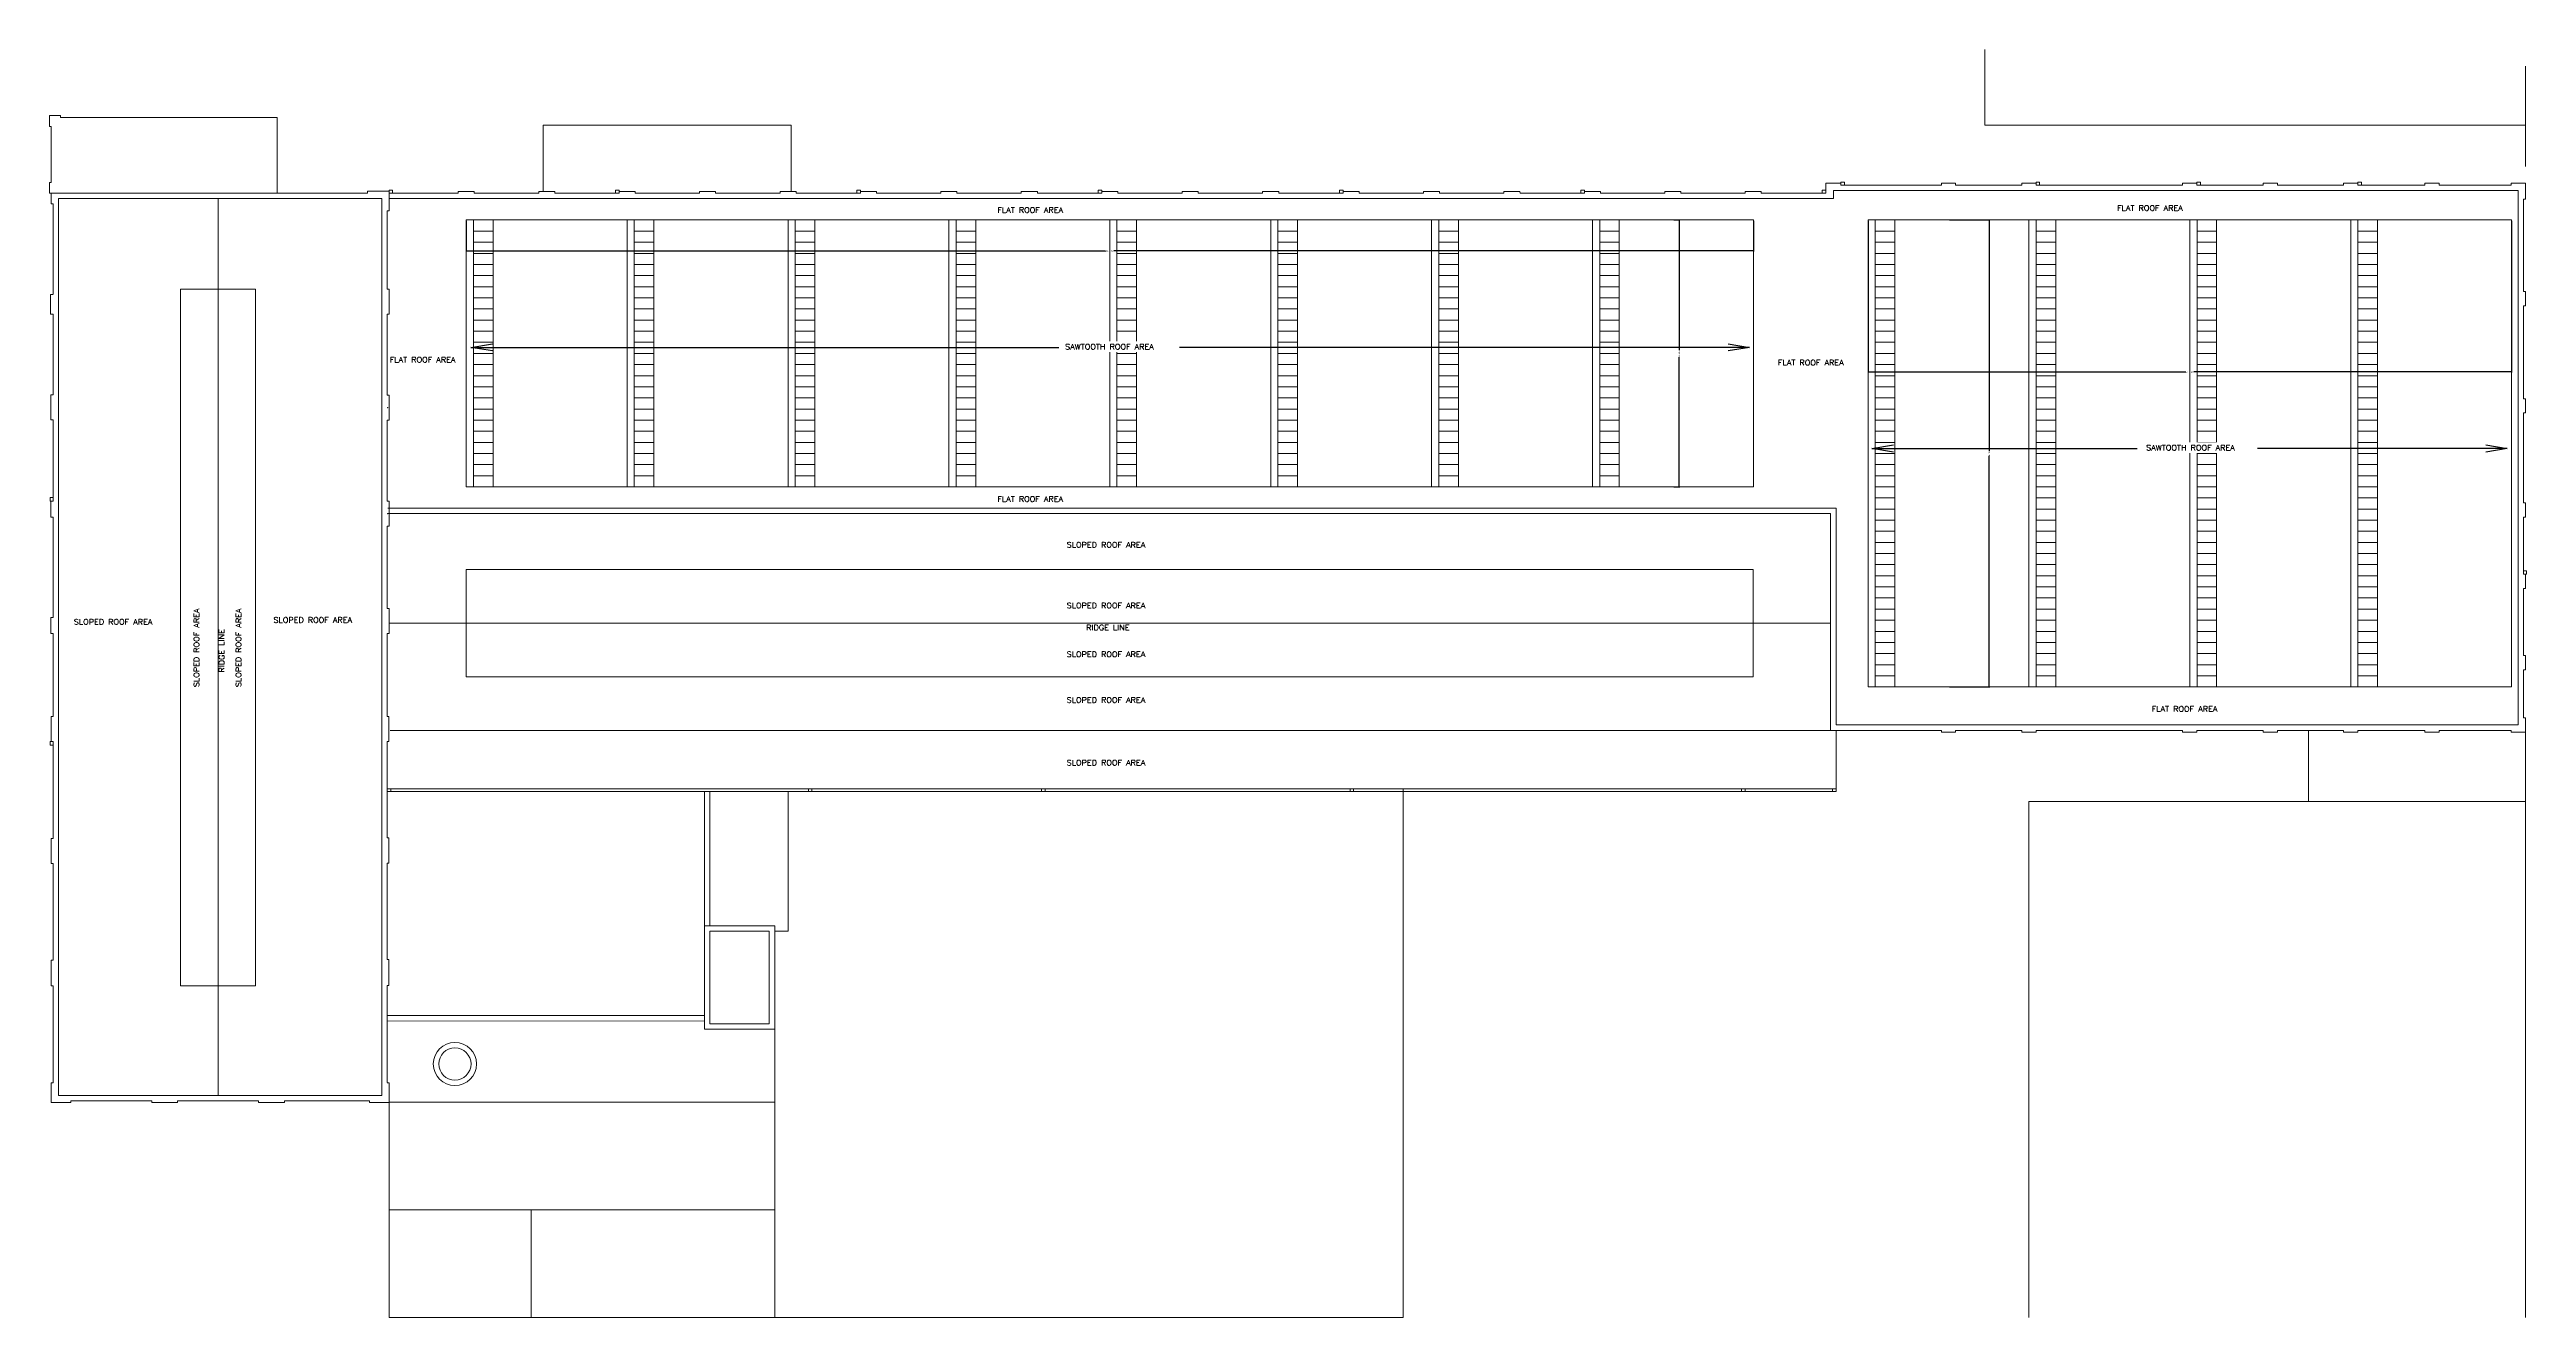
# Model space of a CAD drawing. Header units: inches. Extents: x -33163 to 19162, y -8858 to 30669.
# Drawn here: x 926 to 6468, y -1687 to 1150 of the extents above; entities that cross this region are included whole.
import ezdxf

# ---------------------------------------------------------------- set-up
doc = ezdxf.new("R2010")
doc.units = ezdxf.units.IN
doc.layers.get('0').update_dxf_attribs({"color": 9, "lineweight": 0})
doc.layers.get('Defpoints').update_dxf_attribs({"color": 254})
for name, color, linetype, lineweight in [('06 - Fasteners', 11, 'Continuous', 30), ('A-ROOF-BELOW', 251, 'Continuous', 5), ('A-ROOF-EXIST', 7, 'Continuous', 30), ('A-ROOF-GLAZ-EXIST', 251, 'Continuous', 5)]:
    doc.layers.add(name, color=color, linetype=linetype, lineweight=lineweight)
doc.layers.add('A-ANNO-NOTE-96', color=12, linetype='Continuous')
doc.layers.add('A-LEGN', color=12, linetype='Continuous')
doc.styles.add('arial', font='arial.ttf', dxfattribs={"width": 0.9})
doc.styles.add('ROMANS', font='romans.shx', dxfattribs={"width": 1.1})
doc.dimstyles.new('00_anotativas defini FEET', dxfattribs={"dimscale": 0, "dimtxt": 0.046875, "dimasz": 0.023438, "dimexe": 0.023438, "dimexo": 0.03125, "dimgap": 0.007812, "dimtad": 0, "dimtoh": 1, "dimdec": 3, "dimzin": 3, "dimdsep": 46, "dimlunit": 4, "dimtxsty": 'arial', "dimblk": 'ARCHTICK', "dimcen": 0.21875, "dimazin": 2, "dimtfac": 1, "dimtdec": 3, "dimtmove": 0, "dimatfit": 3, "dimfxl": 0.18, "dimfrac": 2, "dimtolj": 1, "dimtzin": 0, "dimarcsym": 1})
doc.dimstyles.new('Dim 96', dxfattribs={"dimscale": 96, "dimtxt": 0.09375, "dimasz": 0.0625, "dimexe": 0.0625, "dimexo": 0.0625, "dimgap": 0.09375, "dimtad": 1, "dimdec": 4, "dimzin": 3, "dimdsep": 46, "dimlunit": 4, "dimtxsty": 'ROMANS', "dimblk1": 'ARCHTICK', "dimblk2": 'ARCHTICK', "dimsah": 1, "dimcen": 0.0625, "dimdle": 0.0625, "dimclrd": 2, "dimclre": 2, "dimclrt": 3, "dimaunit": 1, "dimazin": 0, "dimtm": 1e-09, "dimtfac": 1, "dimtdec": 4, "dimtmove": 2, "dimatfit": 3, "dimldrblk": 'CLOSEDBLANK', "dimfxl": 1, "dimtolj": 1, "dimtzin": 3, "dimarcsym": 0})

# ---------------------------------------------------------------- blocks, each defined once
blk = doc.blocks.new('_ArchTick')
at = {"color": 0, "linetype": 'ByBlock', "const_width": 0.15}
blk.add_lwpolyline([(-0.5, -0.5), (0.5, 0.5)], dxfattribs=at)
blk = doc.blocks.new('*D266')
at = {"layer": '06 - Fasteners', "color": 0, "linetype": 'ByBlock', "lineweight": -2, "transparency": 16777216}
for p, q in [((4560.3, 768.8), (4574.1, 768.8)), ((4572.6, 768.8), (4572.6, 478.5)), ((4572.6, 171.6), (4572.6, 461.9)), ((4560.3, 171.6), (4574.1, 171.6))]:
    blk.add_line(p, q, dxfattribs=at)
at = {"layer": 'Defpoints', "color": 0, "transparency": 16777216}
for p in [(4558.3, 768.8), (4558.3, 171.6), (4572.6, 171.6)]:
    blk.add_point(p, dxfattribs=at)
at = {"layer": '06 - Fasteners', "color": 0, "lineweight": -2, "transparency": 16777216, "xscale": 1.5, "yscale": 1.5, "zscale": 1.5}
for p, rotation in [((4572.6, 768.8), 90), ((4572.6, 171.6), 270)]:
    blk.add_blockref('_ArchTick', p, dxfattribs=dict(at, rotation=rotation))
at = {"layer": '06 - Fasteners', "color": 0, "transparency": 16777216, "insert": (4572.6, 470.2), "char_height": 3, "attachment_point": 5, "rotation": 90, "style": 'arial'}
blk.add_mtext('\\A1;49\'-9 1/4"', dxfattribs=at)
blk = doc.blocks.new('*D267')
at = {"layer": '06 - Fasteners', "color": 0, "linetype": 'ByBlock', "lineweight": -2, "transparency": 16777216}
for p, q in [((1858, 766.8), (1858, 698)), ((4738.3, 766.8), (4738.3, 698)), ((1858, 699.5), (3288.8, 699.5)), ((4738.3, 699.5), (3307.5, 699.5))]:
    blk.add_line(p, q, dxfattribs=at)
at = {"layer": 'Defpoints', "color": 0, "transparency": 16777216}
for p in [(1858, 768.8), (4738.3, 768.8), (1858, 699.5)]:
    blk.add_point(p, dxfattribs=at)
at = {"layer": '06 - Fasteners', "color": 0, "lineweight": -2, "transparency": 16777216, "xscale": 1.5, "yscale": 1.5, "zscale": 1.5, "rotation": 180}
blk.add_blockref('_ArchTick', (1858, 699.5), dxfattribs=at)
at = {"layer": '06 - Fasteners', "color": 0, "lineweight": -2, "transparency": 16777216, "xscale": 1.5, "yscale": 1.5, "zscale": 1.5}
blk.add_blockref('_ArchTick', (4738.3, 699.5), dxfattribs=at)
at = {"layer": '06 - Fasteners', "color": 0, "transparency": 16777216, "insert": (3298.2, 699.5), "char_height": 3, "attachment_point": 5, "style": 'arial'}
blk.add_mtext('\\A1;240\'-0 3/8"', dxfattribs=at)
blk = doc.blocks.new('*D268')
at = {"layer": '06 - Fasteners', "color": 0, "linetype": 'ByBlock', "lineweight": -2, "transparency": 16777216}
for p, q in [((5176.9, 768.8), (5267.7, 768.8)), ((5266.2, 768.8), (5266.2, 251.5)), ((5266.2, -276.2), (5266.2, 241.2)), ((5176.9, -276.2), (5267.7, -276.2))]:
    blk.add_line(p, q, dxfattribs=at)
at = {"layer": 'Defpoints', "color": 0, "transparency": 16777216}
for p in [(5174.9, 768.8), (5174.9, -276.2), (5266.2, -276.2)]:
    blk.add_point(p, dxfattribs=at)
at = {"layer": '06 - Fasteners', "color": 0, "lineweight": -2, "transparency": 16777216, "xscale": 1.5, "yscale": 1.5, "zscale": 1.5}
for p, rotation in [((5266.2, 768.8), 90), ((5266.2, -276.2), 270)]:
    blk.add_blockref('_ArchTick', p, dxfattribs=dict(at, rotation=rotation))
at = {"layer": '06 - Fasteners', "color": 0, "transparency": 16777216, "insert": (5266.2, 246.3), "char_height": 3, "attachment_point": 5, "rotation": 90, "style": 'arial'}
blk.add_mtext('\\A1;87\'-1"', dxfattribs=at)
blk = doc.blocks.new('*D269')
at = {"layer": '06 - Fasteners', "color": 0, "linetype": 'ByBlock', "lineweight": -2, "transparency": 16777216}
for p, q in [((4994.9, 766.8), (4994.9, 427.4)), ((6435.1, 766.8), (6435.1, 427.4)), ((4994.9, 428.9), (5705.8, 428.9)), ((6435.1, 428.9), (5724.2, 428.9))]:
    blk.add_line(p, q, dxfattribs=at)
at = {"layer": 'Defpoints', "color": 0, "transparency": 16777216}
for p in [(4994.9, 768.8), (6435.1, 768.8), (6435.1, 428.9)]:
    blk.add_point(p, dxfattribs=at)
at = {"layer": '06 - Fasteners', "color": 0, "lineweight": -2, "transparency": 16777216, "xscale": 1.5, "yscale": 1.5, "zscale": 1.5, "rotation": 180}
blk.add_blockref('_ArchTick', (4994.9, 428.9), dxfattribs=at)
at = {"layer": '06 - Fasteners', "color": 0, "lineweight": -2, "transparency": 16777216, "xscale": 1.5, "yscale": 1.5, "zscale": 1.5}
blk.add_blockref('_ArchTick', (6435.1, 428.9), dxfattribs=at)
at = {"layer": '06 - Fasteners', "color": 0, "transparency": 16777216, "insert": (5715, 428.9), "char_height": 3, "attachment_point": 5, "style": 'arial'}
blk.add_mtext('\\A1;120\'-0 1/8"', dxfattribs=at)

msp = doc.modelspace()

# ---------------------------------------------------------------- linework, layer by layer
at = {"layer": 'A-ROOF-BELOW', "linetype": 'Continuous', "lineweight": 0}
for p, q in [((5256.09011, 1150.19303), (5256.09011, 980.76162)), ((6465.92892, 888.45777), (6465.92892, 1112.65434)), ((949.93609, 1002.30676), (925.58831, 1002.30676)), ((925.58831, 1002.30676), (925.58831, 978.30676)), ((949.93609, 998.30676), (949.93609, 1002.30676)), ((1435.11077, 998.30676), (949.93609, 998.30676)), ((1435.11077, 828.79878), (1435.11077, 998.30676)), ((925.58831, 978.30676), (929.58831, 978.30676)), ((929.58831, 978.30676), (929.58831, 852.45896)), ((2030.50292, 832.59207), (2030.50292, 980.76162)), ((2030.50292, 980.76162), (2584.94384, 980.76162)), ((2584.94384, 980.76162), (2584.94384, 832.79878)), ((5256.09011, 980.76162), (6465.92892, 980.76162)), ((929.58831, 852.45896), (925.58831, 852.79878)), ((925.58831, 852.79878), (925.58831, 828.79878)), ((925.58831, 828.79878), (929.58831, 828.79878)), ((5980.46269, -532.38215), (5980.46269, -373.35095)), ((6465.92892, -377.35095), (6465.92892, -1687.22664)), ((3954.59622, -1687.22664), (3954.59622, -503.88011)), ((5354.94027, -532.38215), (6465.92892, -532.38215)), ((5354.94027, -532.38215), (5354.94027, -1687.22664)), ((2548.257, -1041.88083), (2548.257, -1687.22664)), ((1685.2277, -1205.37035), (2548.257, -1205.37035)), ((1685.2277, -1205.37035), (1685.2277, -1687.22664)), ((1685.2277, -1446.29849), (2548.257, -1446.29849)), ((2002.97868, -1446.29849), (2002.97868, -1687.22664)), ((2548.257, -1687.22664), (1685.2277, -1687.22664)), ((2548.257, -1687.22664), (3954.59622, -1687.22664))]:
    msp.add_line(p, q, dxfattribs=at)
at = {"layer": 'A-ROOF-EXIST', "lineweight": 0}
for p, q in [((1685.2277, 832.93691), (1637.22791, 832.93691)), ((1637.22791, 832.93691), (1637.22791, 828.79878)), ((1685.2277, 788.93691), (1685.2277, 832.93691)), ((1840.07869, 828.79878), (1840.10346, 832.79878)), ((1840.10346, 832.79878), (1876.10346, 832.79878)), ((1876.10346, 832.79878), (1876.10346, 828.79878)), ((2020.15452, 828.79878), (2020.15452, 832.79878)), ((2020.15452, 832.79878), (2056.10346, 832.79878)), ((2056.10346, 832.79878), (2056.10346, 828.79878)), ((2200.30744, 828.79878), (2200.30744, 832.79878)), ((2200.30744, 832.79878), (2236.10346, 832.79878)), ((2236.10346, 832.79878), (2236.10346, 828.79878)), ((2380.09114, 828.79878), (2380.09114, 832.79878)), ((2380.09114, 832.79878), (2416.10346, 832.79878)), ((2416.10346, 832.79878), (2416.10346, 828.79878)), ((2560.33179, 828.79878), (2560.33179, 832.79878)), ((2560.33179, 832.79878), (2596.10346, 832.79878)), ((2596.10346, 832.79878), (2596.10346, 828.79878)), ((2740.10965, 828.79878), (2740.10965, 832.79878)), ((2740.10965, 832.79878), (2776.10346, 832.79878)), ((2776.10346, 832.79878), (2776.10346, 828.79878)), ((2920.10965, 828.79878), (2920.10965, 832.79878)), ((2920.10965, 832.79878), (2956.10346, 832.79878)), ((2956.10346, 832.79878), (2956.10346, 828.79878)), ((3100.10965, 828.79878), (3100.10965, 832.79878)), ((3100.10965, 832.79878), (3136.10346, 832.79878)), ((3136.10346, 832.79878), (3136.10346, 828.79878)), ((3280.10346, 832.79878), (3280.10346, 828.79878)), ((3280.10346, 832.79878), (3316.10346, 832.79878)), ((3316.10346, 832.79878), (3316.10346, 828.79878)), ((3460.10346, 832.79878), (3460.10346, 828.79878)), ((3460.10346, 832.79878), (3496.10346, 832.79878)), ((3496.10346, 832.79878), (3496.10346, 828.79878)), ((3640.10346, 832.79878), (3640.10346, 828.79878)), ((3640.10346, 832.79878), (3676.10346, 832.79878)), ((3676.10346, 832.79878), (3676.10346, 828.79878)), ((3820.10346, 832.79878), (3820.10346, 828.79878)), ((3820.10346, 832.79878), (3856.10346, 832.79878)), ((3856.10346, 832.79878), (3856.10346, 828.79878)), ((4000.10346, 832.79878), (4000.10346, 828.79878)), ((4000.10346, 832.79878), (4036.10346, 832.79878)), ((4036.10346, 832.79878), (4036.10346, 828.79878)), ((4180.10346, 832.79878), (4180.10346, 828.79878)), ((4180.10346, 832.79878), (4216.10346, 832.79878)), ((4216.10346, 832.79878), (4216.10965, 828.79878)), ((4360.10346, 832.79878), (4360.10346, 828.79878)), ((4360.10346, 832.79878), (4396.10346, 832.79878)), ((4396.10346, 832.79878), (4396.10965, 828.79878)), ((4540.10346, 832.79878), (4540.10346, 828.79878)), ((4540.10346, 832.79878), (4576.10346, 832.79878)), ((4576.10346, 832.79878), (4576.10346, 828.79878)), ((4720.10346, 832.79878), (4720.10346, 828.79878)), ((4720.10346, 832.79878), (4756.10346, 832.79878)), ((4756.10346, 832.79878), (4756.10346, 828.79878)), ((4900.10965, 828.79878), (4900.10965, 851.01336)), ((4900.10965, 851.01336), (4933.92715, 851.01336)), ((4918.00451, 816.79878), (4918.00451, 835.01336)), ((4918.00451, 835.01336), (6449.92892, 835.01336)), ((4933.92715, 851.01336), (4933.92715, 847.01336)), ((4933.92715, 847.01336), (5158.98799, 847.01336)), ((5158.98799, 847.01336), (5158.98799, 851.01336)), ((5158.98799, 851.01336), (5190.98799, 851.01336)), ((5190.98799, 851.01336), (5190.98799, 847.01336)), ((5190.98799, 847.01336), (5338.94027, 847.01336)), ((5338.94027, 847.01336), (5338.94027, 851.01336)), ((5338.94027, 851.01336), (5370.94027, 851.01336)), ((5370.94027, 851.01336), (5370.94027, 847.01336)), ((5370.94027, 847.01336), (5698.94188, 847.01336)), ((5698.94188, 847.01336), (5698.94188, 851.01336)), ((5698.94188, 851.01336), (5730.94188, 851.01336)), ((5730.94188, 851.01336), (5730.94188, 847.01336)), ((5730.94188, 847.01336), (5878.99898, 847.01336)), ((5878.99898, 847.01336), (5878.99898, 851.01336)), ((5878.99898, 851.01336), (5910.99898, 851.01336)), ((5910.99898, 851.01336), (5910.99898, 847.01336)), ((5910.99898, 847.01336), (6059.05609, 847.01336)), ((6059.05609, 847.01336), (6059.05609, 851.01336)), ((6059.05609, 851.01336), (6091.05609, 851.01336)), ((6091.05609, 851.01336), (6091.05609, 847.01336)), ((6091.05609, 847.01336), (6240.97659, 847.01336)), ((6240.97659, 847.01336), (6240.97659, 851.01336)), ((6240.97659, 851.01336), (6272.97659, 851.01336)), ((6272.97659, 851.01336), (6272.97659, 847.01336)), ((6272.97659, 847.01336), (6433.92892, 847.01336)), ((6433.92892, 847.01336), (6433.92892, 851.01336)), ((6433.92892, 851.01336), (6465.92892, 851.01336)), ((6449.92892, 835.01336), (6449.92892, -361.35095)), ((6465.92892, 851.01336), (6465.92892, 815.01336)), ((1637.22791, 828.79878), (929.58831, 828.79878)), ((929.58831, 828.79878), (929.58831, 804.79878)), ((929.58831, 804.79878), (933.58831, 804.79878)), ((933.58831, 804.79878), (933.58831, 602.68988)), ((1669.08957, 816.79878), (945.58831, 816.79878)), ((945.58831, 816.79878), (945.58831, -1190.40969)), ((1302.59592, 613.65003), (1302.59592, 816.79878)), ((1669.08957, -1190.40969), (1669.08957, 816.79878)), ((1681.2277, 613.65003), (1681.2277, 788.93691)), ((1681.2277, 788.93691), (1685.2277, 788.93691)), ((1685.2277, 828.79878), (1840.07869, 828.79878)), ((1685.2277, 816.79878), (4918.00451, 816.79878)), ((1876.10346, 828.79878), (2020.15452, 828.79878)), ((2056.10346, 828.79878), (2200.30744, 828.79878)), ((2236.10346, 828.79878), (2380.09114, 828.79878)), ((2416.10346, 828.79878), (2560.33179, 828.79878)), ((2596.10346, 828.79878), (2740.10965, 828.79878)), ((2776.10346, 828.79878), (2920.10965, 828.79878)), ((2956.10346, 828.79878), (3100.10965, 828.79878)), ((3136.10346, 828.79878), (3280.10346, 828.79878)), ((3316.10346, 828.79878), (3460.10346, 828.79878)), ((3496.10346, 828.79878), (3640.10965, 828.79878)), ((3676.10346, 828.79878), (3820.10346, 828.79878)), ((3856.10346, 828.79878), (4000.10346, 828.79878)), ((4036.10346, 828.79878), (4180.10346, 828.79878)), ((4216.10965, 828.79878), (4360.10346, 828.79878)), ((4396.10965, 828.79878), (4540.10346, 828.79878)), ((4576.10346, 828.79878), (4720.10346, 828.79878)), ((4756.10346, 828.79878), (4900.10965, 828.79878)), ((6465.92892, 815.01336), (6461.92892, 815.01336)), ((6461.92892, 815.01336), (6461.92892, 608.73392)), ((1858.00451, 768.79878), (2218.04507, 768.79878)), ((1858.00451, 171.5966), (1858.00451, 768.79878)), ((1874.12094, 768.79878), (1874.12094, 171.5966)), ((1918.00451, 171.5966), (1918.00451, 768.79878)), ((2218.04507, 171.5966), (2218.04507, 768.79878)), ((2218.04507, 768.79878), (2578.08563, 768.79878)), ((2234.1615, 768.79878), (2234.1615, 171.5966)), ((2278.04507, 171.5966), (2278.04507, 768.79878)), ((2578.08563, 171.5966), (2578.08563, 768.79878)), ((2578.08563, 768.79878), (2938.12619, 768.79878)), ((2594.20206, 768.79878), (2594.20206, 171.5966)), ((2638.08563, 171.5966), (2638.08563, 768.79878)), ((2938.12619, 171.5966), (2938.12619, 768.79878)), ((2938.12619, 768.79878), (3298.16675, 768.79878)), ((2954.24262, 768.79878), (2954.24262, 171.5966)), ((2998.12619, 171.5966), (2998.12619, 768.79878)), ((3298.16675, 171.5966), (3298.16675, 768.79878)), ((3298.16675, 768.79878), (3658.20731, 768.79878)), ((3314.28318, 768.79878), (3314.28318, 171.5966)), ((3358.16675, 171.5966), (3358.16675, 768.79878)), ((3658.20731, 171.5966), (3658.20731, 768.79878)), ((3658.20731, 768.79878), (4018.24787, 768.79878)), ((3674.32374, 768.79878), (3674.32374, 171.5966)), ((3718.20731, 171.5966), (3718.20731, 768.79878)), ((4018.24787, 171.5966), (4018.24787, 768.79878)), ((4018.24787, 768.79878), (4378.28843, 768.79878)), ((4034.3643, 768.79878), (4034.3643, 171.5966)), ((4078.24787, 171.5966), (4078.24787, 768.79878)), ((4378.28843, 171.5966), (4378.28843, 768.79878)), ((4378.28843, 768.79878), (4738.32899, 768.79878)), ((4394.40486, 768.79878), (4394.40486, 171.5966)), ((4438.28843, 171.5966), (4438.28843, 768.79878)), ((4738.32899, 171.5966), (4738.32899, 768.79878)), ((4994.89971, 768.79878), (5354.94027, 768.79878)), ((4994.89971, 768.79878), (4994.89971, -276.1534)), ((5011.01614, 768.79878), (5011.01614, -276.1534)), ((5054.89971, -276.1534), (5054.89971, 768.79878)), ((5354.94027, 768.79878), (5714.98083, 768.79878)), ((5354.94027, -276.1534), (5354.94027, 768.79878)), ((5371.0567, 768.79878), (5371.0567, -276.1534)), ((5414.94027, -276.1534), (5414.94027, 768.79878)), ((5714.98083, -276.1534), (5714.98083, 768.79878)), ((5714.98083, 768.79878), (6075.02139, 768.79878)), ((5731.09726, 768.79878), (5731.09726, -276.1534)), ((5774.98083, -276.1534), (5774.98083, 768.79878)), ((6075.02139, -276.1534), (6075.02139, 768.79878)), ((6075.02139, 768.79878), (6435.06195, 768.79878)), ((6091.13782, 768.79878), (6091.13782, -276.1534)), ((6135.02139, -276.1534), (6135.02139, 768.79878)), ((6435.06195, -276.1534), (6435.06195, 768.79878)), ((1386.59592, 613.65003), (1218.59592, 613.65003)), ((1218.59592, 613.65003), (1218.59592, -945.42093)), ((1302.59592, -945.42093), (1302.59592, 613.65003)), ((1386.59592, -945.42093), (1386.59592, 613.65003)), ((1681.2277, 613.65003), (1685.2277, 613.65003)), ((1685.2277, 557.65003), (1685.2277, 613.65003)), ((928.03115, 602.34699), (933.58831, 602.34699)), ((928.03115, 602.34699), (928.03115, 558.34699)), ((928.03115, 558.34699), (933.58831, 558.34699)), ((933.58831, 558.34699), (933.58831, 377.29551)), ((1681.2277, 376.59818), (1681.2277, 557.65003)), ((1681.2277, 557.65003), (1685.2277, 557.65003)), ((6461.92892, 608.73392), (6465.92892, 608.73392)), ((6465.92892, 576.73392), (6461.92892, 576.73392)), ((6461.92892, 576.73392), (6461.92892, 368.85881)), ((6465.92892, 608.73392), (6465.92892, 576.73392)), ((928.33099, 377.29551), (933.58831, 377.29551)), ((928.33099, 377.29551), (928.33099, 321.29551)), ((1681.2277, 376.59818), (1685.2277, 376.59818)), ((1685.2277, 320.59818), (1685.2277, 376.59818)), ((6461.92892, 368.85881), (6465.92892, 368.85881)), ((6465.92892, 336.85881), (6461.92892, 336.85881)), ((6461.92892, 336.85881), (6461.92892, 135.61814)), ((6465.92892, 368.85881), (6465.92892, 336.85881)), ((928.33099, 321.29551), (933.58831, 321.29551)), ((933.58831, 321.29551), (933.58831, 139.65066)), ((1681.2277, 139.5966), (1681.2277, 320.59818)), ((1681.2277, 320.59818), (1685.2277, 320.59818)), ((1858.00451, 171.5966), (2218.04507, 171.5966)), ((1918.00451, 171.5966), (1874.12094, 171.5966)), ((2218.04507, 171.5966), (2578.08563, 171.5966)), ((2578.08563, 171.5966), (2938.12619, 171.5966)), ((2938.12619, 171.5966), (3298.16675, 171.5966)), ((3298.16675, 171.5966), (3658.20731, 171.5966)), ((3658.20731, 171.5966), (4018.24787, 171.5966)), ((4018.24787, 171.5966), (4378.28843, 171.5966)), ((4378.28843, 171.5966), (4738.32899, 171.5966)), ((933.58831, 139.65066), (928.63158, 139.65066)), ((928.63158, 139.65066), (928.63158, 103.65066)), ((1681.2277, 139.5966), (1685.2277, 139.5966)), ((4923.29042, 123.5966), (1682.29019, 123.5966)), ((1682.29019, 111.5966), (1721.66027, 111.5966)), ((1682.29019, 111.5966), (4911.29042, 111.5966)), ((1685.2277, 83.5966), (1685.2277, 139.5966)), ((4911.29042, 111.5966), (4911.29042, -373.35095)), ((4923.29042, -361.35095), (4923.29042, 123.5966)), ((6461.92892, 135.61814), (6465.92892, 135.61814)), ((6465.92892, 135.61814), (6465.92892, 103.61814)), ((928.63158, 103.65066), (933.58831, 103.65066)), ((933.58831, 103.65066), (933.58831, -121.11889)), ((1681.2277, -100.46481), (1681.2277, 83.5966)), ((1681.2277, 83.5966), (1685.2277, 83.5966)), ((6465.92892, 103.61814), (6461.92892, 103.61814)), ((6461.92892, 103.61814), (6461.92892, -24.21384)), ((1858.00451, -13.55572), (1858.00451, -253.55572)), ((1858.00451, -13.55572), (4737.95079, -13.55572)), ((4737.95079, -13.55572), (4737.95079, -253.55572)), ((6461.92892, -24.21384), (6465.92892, -24.21384)), ((6465.92892, -24.21384), (6465.92892, -56.21384)), ((1685.2277, -100.46481), (1681.2277, -100.46481)), ((1685.2277, -156.46481), (1685.2277, -100.46481)), ((6465.92892, -56.21384), (6461.92892, -56.21384)), ((6461.92892, -56.21384), (6461.92892, -205.64813)), ((933.58831, -121.11889), (928.63158, -121.11889)), ((928.63158, -121.11889), (928.63158, -156.67818)), ((928.63158, -156.67818), (933.58831, -156.67818)), ((933.58831, -156.67818), (933.58831, -342.43735)), ((1681.2277, -342.43735), (1681.2277, -156.46481)), ((1681.2277, -156.46481), (1685.2277, -156.46481)), ((1858.00451, -133.55572), (1685.2277, -133.55572)), ((4737.95079, -133.55572), (1858.00451, -133.55572)), ((4737.95079, -133.55572), (4911.29042, -133.55572)), ((6461.92892, -205.64813), (6465.92892, -205.64813)), ((6465.92892, -205.64813), (6465.92892, -237.64813)), ((1858.00451, -253.55572), (4737.95079, -253.55572)), ((4994.89971, -276.1534), (5354.94027, -276.1534)), ((5054.89971, -276.1534), (5011.01614, -276.1534)), ((5354.94027, -276.1534), (5714.98083, -276.1534)), ((5714.98083, -276.1534), (6075.02139, -276.1534)), ((6075.02139, -276.1534), (6435.06195, -276.1534)), ((6465.92892, -237.64813), (6461.92892, -237.64813)), ((6461.92892, -237.64813), (6461.92892, -345.35095)), ((933.58831, -342.43735), (929.24137, -342.43735)), ((929.24137, -342.43735), (929.24137, -398.43735)), ((1685.08949, -342.43735), (1681.2277, -342.43735)), ((1685.08949, -398.43735), (1685.08949, -342.43735)), ((1688.16087, -373.35095), (4911.29042, -373.35095)), ((5158.98799, -373.35095), (4911.29042, -373.35095)), ((6449.92892, -361.35095), (4923.29042, -361.35095)), ((4923.29042, -373.35095), (4923.29042, -503.88011)), ((5158.98799, -377.35095), (5158.98799, -373.35095)), ((5190.98799, -377.35095), (5158.98799, -377.35095)), ((5338.94027, -373.35095), (5190.98799, -373.35095)), ((5190.98799, -373.35095), (5190.98799, -377.35095)), ((5338.94027, -377.35095), (5338.94027, -373.35095)), ((5370.94027, -377.35095), (5338.94027, -377.35095)), ((5698.94188, -373.35095), (5370.94027, -373.35095)), ((5370.94027, -373.35095), (5370.94027, -377.35095)), ((5698.94188, -377.35095), (5698.94188, -373.35095)), ((5730.94188, -377.35095), (5698.94188, -377.35095)), ((5878.99898, -373.35095), (5730.94188, -373.35095)), ((5730.94188, -373.35095), (5730.94188, -377.35095)), ((5878.99898, -377.35095), (5878.99898, -373.35095)), ((5910.99898, -377.35095), (5878.99898, -377.35095)), ((6059.03369, -373.35095), (5910.99898, -373.35095)), ((5910.99898, -373.35095), (5910.99898, -377.35095)), ((6059.03369, -377.35095), (6059.03369, -373.35095)), ((6091.03369, -377.35095), (6059.03369, -377.35095)), ((6240.97659, -373.35095), (6091.03369, -373.35095)), ((6091.03369, -373.35095), (6091.03369, -377.35095)), ((6240.97659, -377.35095), (6240.97659, -373.35095)), ((6272.97659, -377.35095), (6240.97659, -377.35095)), ((6433.92892, -373.35095), (6272.97659, -373.35095)), ((6272.97659, -377.35095), (6272.97659, -373.35095)), ((6433.92892, -377.35095), (6433.92892, -373.35095)), ((6465.92892, -377.35095), (6433.92892, -377.35095)), ((6461.92892, -345.35095), (6465.92892, -345.35095)), ((6465.92892, -345.35095), (6465.92892, -377.35095)), ((929.24137, -398.43735), (933.58831, -398.43735)), ((933.58831, -398.43735), (933.58831, -615.40213)), ((1681.08957, -614.21627), (1681.08957, -398.43735)), ((1681.08957, -398.43735), (1685.08949, -398.43735)), ((4923.29042, -503.88011), (1681.08957, -503.88011)), ((4923.29042, -510.25974), (1681.08957, -510.25974)), ((2391.44553, -810.74613), (2391.44553, -510.25974)), ((2403.49168, -810.74613), (2403.49168, -510.25974)), ((2578.72867, -823.07982), (2578.72867, -510.25974)), ((929.58831, -615.40213), (933.58831, -615.40213)), ((929.58831, -615.40213), (929.58831, -671.40213)), ((1685.08949, -614.21627), (1681.08957, -614.21627)), ((1685.08949, -670.21599), (1685.08949, -614.21627)), ((929.58831, -671.40213), (933.58831, -671.40213)), ((933.58831, -671.40213), (933.58831, -887.40213)), ((1681.08957, -670.74732), (1685.08949, -670.21599)), ((1681.08957, -886.23372), (1681.08957, -670.74732)), ((2391.44553, -1023.82355), (2391.44553, -810.74613)), ((2391.44553, -810.74613), (2403.49168, -810.74613)), ((2536.257, -822.99895), (2403.46883, -822.99895)), ((2403.46883, -822.99895), (2403.46883, -1029.88083)), ((2548.257, -811.02178), (2403.49168, -810.74613)), ((2536.257, -1029.88083), (2536.257, -822.99895)), ((2548.257, -1041.88083), (2548.257, -811.02178)), ((2548.257, -823.0218), (2578.72867, -823.07982)), ((1685.08949, -886.23372), (1681.08957, -886.23372)), ((1685.08949, -944.23343), (1685.08949, -886.23372)), ((933.58831, -887.40213), (929.58831, -887.40213)), ((929.58831, -887.40213), (929.58831, -945.42093)), ((929.58831, -945.42093), (933.58831, -945.42093)), ((933.58831, -945.42093), (933.58831, -1162.42093)), ((1218.59592, -945.42093), (1386.59592, -945.42093)), ((1302.59592, -945.42093), (1302.59592, -1190.42855)), ((1681.08957, -944.55481), (1685.08949, -944.23343)), ((1681.08957, -1161.23236), (1681.08957, -944.55481)), ((1681.08957, -1011.66051), (2391.44828, -1011.82355)), ((1681.08957, -1023.66051), (2391.44553, -1023.82355)), ((2391.44553, -1023.82355), (2391.44138, -1041.88083)), ((2391.44138, -1041.88083), (2548.257, -1041.88083)), ((2403.46883, -1029.88083), (2536.257, -1029.88083)), ((933.58831, -1162.42093), (929.58831, -1162.42093)), ((929.58831, -1162.42093), (929.58831, -1206.42093)), ((1685.2277, -1162.40521), (1681.08957, -1162.40521)), ((1685.2277, -1205.37035), (1685.2277, -1162.40521)), ((929.58831, -1206.42093), (973.58831, -1206.42093)), ((945.58831, -1190.40969), (1669.08957, -1190.40969)), ((973.58831, -1206.42093), (973.58195, -1202.36574)), ((973.58195, -1202.36574), (1154.14253, -1202.42855)), ((1154.14253, -1202.42855), (1154.1488, -1206.42093)), ((1154.1488, -1206.42093), (1212.14827, -1206.42093)), ((1212.14827, -1202.43033), (1393.03782, -1202.42855)), ((1212.14827, -1206.42093), (1212.14827, -1202.43033)), ((1393.03782, -1202.42855), (1393.04409, -1206.42093)), ((1393.04409, -1206.42093), (1451.04356, -1206.42093)), ((1451.04356, -1206.42093), (1451.04356, -1202.42854)), ((1451.04356, -1202.42854), (1641.22791, -1202.42855)), ((1641.22791, -1202.42855), (1641.22791, -1206.42093)), ((1641.22791, -1206.42093), (1685.22791, -1206.42093))]:
    msp.add_line(p, q, dxfattribs=at)
at = {"layer": 'A-ROOF-EXIST', "lineweight": 0, "flags": 128}
for points in [[(1693.25623, 835.17841), (1693.25623, 828.79878), (1685.2277, 828.79878), (1685.2277, 835.17841)], [(2200.30744, 835.17841), (2200.30744, 828.79878), (2192.2789, 828.79878), (2192.2789, 835.17841)], [(2740.10965, 835.17841), (2740.10965, 828.79878), (2732.08111, 828.79878), (2732.08111, 835.17841)], [(3280.10346, 835.17841), (3280.10346, 828.79878), (3272.07492, 828.79878), (3272.07492, 835.17841)], [(3820.10346, 835.17841), (3820.10346, 828.79878), (3812.07492, 828.79878), (3812.07492, 835.17841)], [(4360.10346, 835.17841), (4360.10346, 828.79878), (4352.07492, 828.79878), (4352.07492, 835.17841)], [(4900.10965, 835.17841), (4900.10965, 828.79878), (4892.08111, 828.79878), (4892.08111, 835.17841)], [(4941.95569, 853.39299), (4941.95569, 847.01336), (4933.92715, 847.01336), (4933.92715, 853.39299)], [(5378.96881, 853.39299), (5378.96881, 847.01336), (5370.94027, 847.01336), (5370.94027, 853.39299)], [(5738.97042, 853.39299), (5738.97042, 847.01336), (5730.94188, 847.01336), (5730.94188, 853.39299)], [(6099.08462, 853.39299), (6099.08462, 847.01336), (6091.05609, 847.01336), (6091.05609, 853.39299)], [(927.20868, 147.6792), (933.58831, 147.6792), (933.58831, 139.65066), (927.20868, 139.65066)], [(6468.30855, -24.21384), (6461.92892, -24.21384), (6461.92892, -16.1853), (6468.30855, -16.1853)], [(927.20868, -398.43735), (933.58831, -398.43735), (933.58831, -406.46589), (927.20868, -406.46589)], [(1689.1181, -503.88011), (1689.1181, -510.25974), (1681.08957, -510.25974), (1681.08957, -503.88011)], [(2631.76829, -503.88011), (2631.76829, -510.25974), (2623.73975, -510.25974), (2623.73975, -503.88011)], [(3153.72802, -503.88011), (3153.72802, -510.25974), (3145.69948, -510.25974), (3145.69948, -503.88011)], [(3843.77376, -503.88011), (3843.77376, -510.25974), (3835.74523, -510.25974), (3835.74523, -503.88011)], [(4719.60721, -503.88011), (4719.60721, -510.25974), (4711.57867, -510.25974), (4711.57867, -503.88011)], [(4923.29042, -503.88011), (4923.29042, -510.25974), (4915.26188, -510.25974), (4915.26188, -503.88011)]]:
    msp.add_lwpolyline(points, close=True, dxfattribs=at)
at = {"layer": 'A-ROOF-EXIST', "lineweight": 0}
for radius, start, end in [(48.34505, 90, 270), (36, 90, 270), (48.34505, 270, 90), (36, 270, 90)]:
    msp.add_arc((1832.73268, -1120.00284), radius, start, end, dxfattribs=at)
for p in [(1682.29019, 348.59818), (1682.29019, 348.59818), (1682.29019, 111.5966), (1682.29019, 111.5966)]:
    msp.add_point(p, dxfattribs=at)
at = {"layer": 'A-ROOF-GLAZ-EXIST', "lineweight": 0}
for p, q in [((1918.00451, 743.7216), (1874.12094, 743.7216)), ((2278.04507, 743.7216), (2234.1615, 743.7216)), ((2638.08563, 743.7216), (2594.20206, 743.7216)), ((2998.12619, 743.7216), (2954.24262, 743.7216)), ((3358.16675, 743.7216), (3314.28318, 743.7216)), ((3718.20731, 743.7216), (3674.32374, 743.7216)), ((4078.24787, 743.7216), (4034.3643, 743.7216)), ((4438.28843, 743.7216), (4394.40486, 743.7216)), ((5054.89971, 743.7216), (5011.01614, 743.7216)), ((5414.94027, 743.7216), (5371.0567, 743.7216)), ((5774.98083, 743.7216), (5731.09726, 743.7216)), ((6135.02139, 743.7216), (6091.13782, 743.7216)), ((1918.00451, 718.8466), (1874.12094, 718.8466)), ((1918.00451, 693.9716), (1874.12094, 693.9716)), ((1918.00451, 669.0966), (1874.12094, 669.0966)), ((2278.04507, 718.8466), (2234.1615, 718.8466)), ((2278.04507, 693.9716), (2234.1615, 693.9716)), ((2278.04507, 669.0966), (2234.1615, 669.0966)), ((2638.08563, 718.8466), (2594.20206, 718.8466)), ((2638.08563, 693.9716), (2594.20206, 693.9716)), ((2638.08563, 669.0966), (2594.20206, 669.0966)), ((2998.12619, 718.8466), (2954.24262, 718.8466)), ((2998.12619, 693.9716), (2954.24262, 693.9716)), ((2998.12619, 669.0966), (2954.24262, 669.0966)), ((3358.16675, 718.8466), (3314.28318, 718.8466)), ((3358.16675, 693.9716), (3314.28318, 693.9716)), ((3358.16675, 669.0966), (3314.28318, 669.0966)), ((3718.20731, 718.8466), (3674.32374, 718.8466)), ((3718.20731, 693.9716), (3674.32374, 693.9716)), ((3718.20731, 669.0966), (3674.32374, 669.0966)), ((4078.24787, 718.8466), (4034.3643, 718.8466)), ((4078.24787, 693.9716), (4034.3643, 693.9716)), ((4078.24787, 669.0966), (4034.3643, 669.0966)), ((4438.28843, 718.8466), (4394.40486, 718.8466)), ((4438.28843, 693.9716), (4394.40486, 693.9716)), ((4438.28843, 669.0966), (4394.40486, 669.0966)), ((5054.89971, 718.8466), (5011.01614, 718.8466)), ((5054.89971, 693.9716), (5011.01614, 693.9716)), ((5054.89971, 669.0966), (5011.01614, 669.0966)), ((5414.94027, 718.8466), (5371.0567, 718.8466)), ((5414.94027, 693.9716), (5371.0567, 693.9716)), ((5414.94027, 669.0966), (5371.0567, 669.0966)), ((5774.98083, 718.8466), (5731.09726, 718.8466)), ((5774.98083, 693.9716), (5731.09726, 693.9716)), ((5774.98083, 669.0966), (5731.09726, 669.0966)), ((6135.02139, 718.8466), (6091.13782, 718.8466)), ((6135.02139, 693.9716), (6091.13782, 693.9716)), ((6135.02139, 669.0966), (6091.13782, 669.0966)), ((1918.00451, 644.2216), (1874.12094, 644.2216)), ((1918.00451, 619.3466), (1874.12094, 619.3466)), ((2278.04507, 644.2216), (2234.1615, 644.2216)), ((2278.04507, 619.3466), (2234.1615, 619.3466)), ((2638.08563, 644.2216), (2594.20206, 644.2216)), ((2638.08563, 619.3466), (2594.20206, 619.3466)), ((2998.12619, 644.2216), (2954.24262, 644.2216)), ((2998.12619, 619.3466), (2954.24262, 619.3466)), ((3358.16675, 644.2216), (3314.28318, 644.2216)), ((3358.16675, 619.3466), (3314.28318, 619.3466)), ((3718.20731, 644.2216), (3674.32374, 644.2216)), ((3718.20731, 619.3466), (3674.32374, 619.3466)), ((4078.24787, 644.2216), (4034.3643, 644.2216)), ((4078.24787, 619.3466), (4034.3643, 619.3466)), ((4438.28843, 644.2216), (4394.40486, 644.2216)), ((4438.28843, 619.3466), (4394.40486, 619.3466)), ((5054.89971, 644.2216), (5011.01614, 644.2216)), ((5054.89971, 619.3466), (5011.01614, 619.3466)), ((5414.94027, 644.2216), (5371.0567, 644.2216)), ((5414.94027, 619.3466), (5371.0567, 619.3466)), ((5774.98083, 644.2216), (5731.09726, 644.2216)), ((5774.98083, 619.3466), (5731.09726, 619.3466)), ((6135.02139, 644.2216), (6091.13782, 644.2216)), ((6135.02139, 619.3466), (6091.13782, 619.3466)), ((1918.00451, 594.4716), (1874.12094, 594.4716)), ((1918.00451, 569.5966), (1874.12094, 569.5966)), ((2278.04507, 594.4716), (2234.1615, 594.4716)), ((2278.04507, 569.5966), (2234.1615, 569.5966)), ((2638.08563, 594.4716), (2594.20206, 594.4716)), ((2638.08563, 569.5966), (2594.20206, 569.5966)), ((2998.12619, 594.4716), (2954.24262, 594.4716)), ((2998.12619, 569.5966), (2954.24262, 569.5966)), ((3358.16675, 594.4716), (3314.28318, 594.4716)), ((3358.16675, 569.5966), (3314.28318, 569.5966)), ((3718.20731, 594.4716), (3674.32374, 594.4716)), ((3718.20731, 569.5966), (3674.32374, 569.5966)), ((4078.24787, 594.4716), (4034.3643, 594.4716)), ((4078.24787, 569.5966), (4034.3643, 569.5966)), ((4438.28843, 594.4716), (4394.40486, 594.4716)), ((4438.28843, 569.5966), (4394.40486, 569.5966)), ((5054.89971, 594.4716), (5011.01614, 594.4716)), ((5054.89971, 569.5966), (5011.01614, 569.5966)), ((5414.94027, 594.4716), (5371.0567, 594.4716)), ((5414.94027, 569.5966), (5371.0567, 569.5966)), ((5774.98083, 594.4716), (5731.09726, 594.4716)), ((5774.98083, 569.5966), (5731.09726, 569.5966)), ((6135.02139, 594.4716), (6091.13782, 594.4716)), ((6135.02139, 569.5966), (6091.13782, 569.5966)), ((1918.00451, 544.7216), (1874.12094, 544.7216)), ((1918.00451, 519.8466), (1874.12094, 519.8466)), ((2278.04507, 544.7216), (2234.1615, 544.7216)), ((2278.04507, 519.8466), (2234.1615, 519.8466)), ((2638.08563, 544.7216), (2594.20206, 544.7216)), ((2638.08563, 519.8466), (2594.20206, 519.8466)), ((2998.12619, 544.7216), (2954.24262, 544.7216)), ((2998.12619, 519.8466), (2954.24262, 519.8466)), ((3358.16675, 544.7216), (3314.28318, 544.7216)), ((3358.16675, 519.8466), (3314.28318, 519.8466)), ((3718.20731, 544.7216), (3674.32374, 544.7216)), ((3718.20731, 519.8466), (3674.32374, 519.8466)), ((4078.24787, 544.7216), (4034.3643, 544.7216)), ((4078.24787, 519.8466), (4034.3643, 519.8466)), ((4438.28843, 544.7216), (4394.40486, 544.7216)), ((4438.28843, 519.8466), (4394.40486, 519.8466)), ((5054.89971, 544.7216), (5011.01614, 544.7216)), ((5054.89971, 519.8466), (5011.01614, 519.8466)), ((5414.94027, 544.7216), (5371.0567, 544.7216)), ((5414.94027, 519.8466), (5371.0567, 519.8466)), ((5774.98083, 544.7216), (5731.09726, 544.7216)), ((5774.98083, 519.8466), (5731.09726, 519.8466)), ((6135.02139, 544.7216), (6091.13782, 544.7216)), ((6135.02139, 519.8466), (6091.13782, 519.8466)), ((1918.00451, 494.9716), (1874.12094, 494.9716)), ((1918.00451, 470.0966), (1874.12094, 470.0966)), ((1918.00451, 445.2216), (1874.12094, 445.2216)), ((2278.04507, 494.9716), (2234.1615, 494.9716)), ((2278.04507, 470.0966), (2234.1615, 470.0966)), ((2278.04507, 445.2216), (2234.1615, 445.2216)), ((2638.08563, 494.9716), (2594.20206, 494.9716)), ((2638.08563, 470.0966), (2594.20206, 470.0966)), ((2638.08563, 445.2216), (2594.20206, 445.2216)), ((2998.12619, 494.9716), (2954.24262, 494.9716)), ((2998.12619, 470.0966), (2954.24262, 470.0966)), ((2998.12619, 445.2216), (2954.24262, 445.2216)), ((3358.16675, 494.9716), (3314.28318, 494.9716)), ((3358.16675, 470.0966), (3314.28318, 470.0966)), ((3358.16675, 445.2216), (3314.28318, 445.2216)), ((3718.20731, 494.9716), (3674.32374, 494.9716)), ((3718.20731, 470.0966), (3674.32374, 470.0966)), ((3718.20731, 445.2216), (3674.32374, 445.2216)), ((4078.24787, 494.9716), (4034.3643, 494.9716)), ((4078.24787, 470.0966), (4034.3643, 470.0966)), ((4078.24787, 445.2216), (4034.3643, 445.2216)), ((4438.28843, 494.9716), (4394.40486, 494.9716)), ((4438.28843, 470.0966), (4394.40486, 470.0966)), ((4438.28843, 445.2216), (4394.40486, 445.2216)), ((5054.89971, 494.9716), (5011.01614, 494.9716)), ((5054.89971, 470.0966), (5011.01614, 470.0966)), ((5054.89971, 445.2216), (5011.01614, 445.2216)), ((5414.94027, 494.9716), (5371.0567, 494.9716)), ((5414.94027, 470.0966), (5371.0567, 470.0966)), ((5414.94027, 445.2216), (5371.0567, 445.2216)), ((5774.98083, 494.9716), (5731.09726, 494.9716)), ((5774.98083, 470.0966), (5731.09726, 470.0966)), ((5774.98083, 445.2216), (5731.09726, 445.2216)), ((6135.02139, 494.9716), (6091.13782, 494.9716)), ((6135.02139, 470.0966), (6091.13782, 470.0966)), ((6135.02139, 445.2216), (6091.13782, 445.2216)), ((1918.00451, 420.3466), (1874.12094, 420.3466)), ((1918.00451, 395.4716), (1874.12094, 395.4716)), ((2278.04507, 420.3466), (2234.1615, 420.3466)), ((2278.04507, 395.4716), (2234.1615, 395.4716)), ((2638.08563, 420.3466), (2594.20206, 420.3466)), ((2638.08563, 395.4716), (2594.20206, 395.4716)), ((2998.12619, 420.3466), (2954.24262, 420.3466)), ((2998.12619, 395.4716), (2954.24262, 395.4716)), ((3358.16675, 420.3466), (3314.28318, 420.3466)), ((3358.16675, 395.4716), (3314.28318, 395.4716)), ((3718.20731, 420.3466), (3674.32374, 420.3466)), ((3718.20731, 395.4716), (3674.32374, 395.4716)), ((4078.24787, 420.3466), (4034.3643, 420.3466)), ((4078.24787, 395.4716), (4034.3643, 395.4716)), ((4438.28843, 420.3466), (4394.40486, 420.3466)), ((4438.28843, 395.4716), (4394.40486, 395.4716)), ((5054.89971, 420.3466), (5011.01614, 420.3466)), ((5054.89971, 395.4716), (5011.01614, 395.4716)), ((5414.94027, 420.3466), (5371.0567, 420.3466)), ((5414.94027, 395.4716), (5371.0567, 395.4716)), ((5774.98083, 420.3466), (5731.09726, 420.3466)), ((5774.98083, 395.4716), (5731.09726, 395.4716)), ((6135.02139, 420.3466), (6091.13782, 420.3466)), ((6135.02139, 395.4716), (6091.13782, 395.4716)), ((1918.00451, 370.5966), (1874.12094, 370.5966)), ((1918.00451, 345.7216), (1874.12094, 345.7216)), ((2278.04507, 370.5966), (2234.1615, 370.5966)), ((2278.04507, 345.7216), (2234.1615, 345.7216)), ((2638.08563, 370.5966), (2594.20206, 370.5966)), ((2638.08563, 345.7216), (2594.20206, 345.7216)), ((2998.12619, 370.5966), (2954.24262, 370.5966)), ((2998.12619, 345.7216), (2954.24262, 345.7216)), ((3358.16675, 370.5966), (3314.28318, 370.5966)), ((3358.16675, 345.7216), (3314.28318, 345.7216)), ((3718.20731, 370.5966), (3674.32374, 370.5966)), ((3718.20731, 345.7216), (3674.32374, 345.7216)), ((4078.24787, 370.5966), (4034.3643, 370.5966)), ((4078.24787, 345.7216), (4034.3643, 345.7216)), ((4438.28843, 370.5966), (4394.40486, 370.5966)), ((4438.28843, 345.7216), (4394.40486, 345.7216)), ((5054.89971, 370.5966), (5011.01614, 370.5966)), ((5054.89971, 345.7216), (5011.01614, 345.7216)), ((5414.94027, 370.5966), (5371.0567, 370.5966)), ((5414.94027, 345.7216), (5371.0567, 345.7216)), ((5774.98083, 370.5966), (5731.09726, 370.5966)), ((5774.98083, 345.7216), (5731.09726, 345.7216)), ((6135.02139, 370.5966), (6091.13782, 370.5966)), ((6135.02139, 345.7216), (6091.13782, 345.7216)), ((1918.00451, 320.8466), (1874.12094, 320.8466)), ((1918.00451, 295.9716), (1874.12094, 295.9716)), ((2278.04507, 320.8466), (2234.1615, 320.8466)), ((2278.04507, 295.9716), (2234.1615, 295.9716)), ((2638.08563, 320.8466), (2594.20206, 320.8466)), ((2638.08563, 295.9716), (2594.20206, 295.9716)), ((2998.12619, 320.8466), (2954.24262, 320.8466)), ((2998.12619, 295.9716), (2954.24262, 295.9716)), ((3358.16675, 320.8466), (3314.28318, 320.8466)), ((3358.16675, 295.9716), (3314.28318, 295.9716)), ((3718.20731, 320.8466), (3674.32374, 320.8466)), ((3718.20731, 295.9716), (3674.32374, 295.9716)), ((4078.24787, 320.8466), (4034.3643, 320.8466)), ((4078.24787, 295.9716), (4034.3643, 295.9716)), ((4438.28843, 320.8466), (4394.40486, 320.8466)), ((4438.28843, 295.9716), (4394.40486, 295.9716)), ((5054.89971, 320.8466), (5011.01614, 320.8466)), ((5054.89971, 295.9716), (5011.01614, 295.9716)), ((5414.94027, 320.8466), (5371.0567, 320.8466)), ((5414.94027, 295.9716), (5371.0567, 295.9716)), ((5774.98083, 320.8466), (5731.09726, 320.8466)), ((5774.98083, 295.9716), (5731.09726, 295.9716)), ((6135.02139, 320.8466), (6091.13782, 320.8466)), ((6135.02139, 295.9716), (6091.13782, 295.9716)), ((1918.00451, 271.0966), (1874.12094, 271.0966)), ((1918.00451, 246.2216), (1874.12094, 246.2216)), ((2278.04507, 271.0966), (2234.1615, 271.0966)), ((2278.04507, 246.2216), (2234.1615, 246.2216)), ((2638.08563, 271.0966), (2594.20206, 271.0966)), ((2638.08563, 246.2216), (2594.20206, 246.2216)), ((2998.12619, 271.0966), (2954.24262, 271.0966)), ((2998.12619, 246.2216), (2954.24262, 246.2216)), ((3358.16675, 271.0966), (3314.28318, 271.0966)), ((3358.16675, 246.2216), (3314.28318, 246.2216)), ((3718.20731, 271.0966), (3674.32374, 271.0966)), ((3718.20731, 246.2216), (3674.32374, 246.2216)), ((4078.24787, 271.0966), (4034.3643, 271.0966)), ((4078.24787, 246.2216), (4034.3643, 246.2216)), ((4438.28843, 271.0966), (4394.40486, 271.0966)), ((4438.28843, 246.2216), (4394.40486, 246.2216)), ((5054.89971, 271.0966), (5011.01614, 271.0966)), ((5054.89971, 246.2216), (5011.01614, 246.2216)), ((5414.94027, 271.0966), (5371.0567, 271.0966)), ((5414.94027, 246.2216), (5371.0567, 246.2216)), ((5774.98083, 271.0966), (5731.09726, 271.0966)), ((5774.98083, 246.2216), (5731.09726, 246.2216)), ((6135.02139, 271.0966), (6091.13782, 271.0966)), ((6135.02139, 246.2216), (6091.13782, 246.2216)), ((1918.00451, 221.3466), (1874.12094, 221.3466)), ((1918.00451, 196.4716), (1874.12094, 196.4716)), ((2278.04507, 221.3466), (2234.1615, 221.3466)), ((2278.04507, 196.4716), (2234.1615, 196.4716)), ((2638.08563, 221.3466), (2594.20206, 221.3466)), ((2638.08563, 196.4716), (2594.20206, 196.4716)), ((2998.12619, 221.3466), (2954.24262, 221.3466)), ((2998.12619, 196.4716), (2954.24262, 196.4716)), ((3358.16675, 221.3466), (3314.28318, 221.3466)), ((3358.16675, 196.4716), (3314.28318, 196.4716)), ((3718.20731, 221.3466), (3674.32374, 221.3466)), ((3718.20731, 196.4716), (3674.32374, 196.4716)), ((4078.24787, 221.3466), (4034.3643, 221.3466)), ((4078.24787, 196.4716), (4034.3643, 196.4716)), ((4438.28843, 221.3466), (4394.40486, 221.3466)), ((4438.28843, 196.4716), (4394.40486, 196.4716)), ((5054.89971, 221.3466), (5011.01614, 221.3466)), ((5054.89971, 196.4716), (5011.01614, 196.4716)), ((5054.89971, 171.5966), (5011.01614, 171.5966)), ((5414.94027, 221.3466), (5371.0567, 221.3466)), ((5414.94027, 196.4716), (5371.0567, 196.4716)), ((5414.94027, 171.5966), (5371.0567, 171.5966)), ((5774.98083, 221.3466), (5731.09726, 221.3466)), ((5774.98083, 196.4716), (5731.09726, 196.4716)), ((5774.98083, 171.5966), (5731.09726, 171.5966)), ((6135.02139, 221.3466), (6091.13782, 221.3466)), ((6135.02139, 196.4716), (6091.13782, 196.4716)), ((6135.02139, 171.5966), (6091.13782, 171.5966)), ((5054.89971, 146.7216), (5011.01614, 146.7216)), ((5054.89971, 121.8466), (5011.01614, 121.8466)), ((5414.94027, 146.7216), (5371.0567, 146.7216)), ((5414.94027, 121.8466), (5371.0567, 121.8466)), ((5774.98083, 146.7216), (5731.09726, 146.7216)), ((5774.98083, 121.8466), (5731.09726, 121.8466)), ((6135.02139, 146.7216), (6091.13782, 146.7216)), ((6135.02139, 121.8466), (6091.13782, 121.8466)), ((5054.89971, 96.9716), (5011.01614, 96.9716)), ((5054.89971, 72.0966), (5011.01614, 72.0966)), ((5414.94027, 96.9716), (5371.0567, 96.9716)), ((5414.94027, 72.0966), (5371.0567, 72.0966)), ((5774.98083, 96.9716), (5731.09726, 96.9716)), ((5774.98083, 72.0966), (5731.09726, 72.0966)), ((6135.02139, 96.9716), (6091.13782, 96.9716)), ((6135.02139, 72.0966), (6091.13782, 72.0966)), ((5054.89971, 47.2216), (5011.01614, 47.2216)), ((5054.89971, 22.3466), (5011.01614, 22.3466)), ((5414.94027, 47.2216), (5371.0567, 47.2216)), ((5414.94027, 22.3466), (5371.0567, 22.3466)), ((5774.98083, 47.2216), (5731.09726, 47.2216)), ((5774.98083, 22.3466), (5731.09726, 22.3466)), ((6135.02139, 47.2216), (6091.13782, 47.2216)), ((6135.02139, 22.3466), (6091.13782, 22.3466)), ((5054.89971, -2.5284), (5011.01614, -2.5284)), ((5054.89971, -27.4034), (5011.01614, -27.4034)), ((5054.89971, -52.2784), (5011.01614, -52.2784)), ((5414.94027, -2.5284), (5371.0567, -2.5284)), ((5414.94027, -27.4034), (5371.0567, -27.4034)), ((5414.94027, -52.2784), (5371.0567, -52.2784)), ((5774.98083, -2.5284), (5731.09726, -2.5284)), ((5774.98083, -27.4034), (5731.09726, -27.4034)), ((5774.98083, -52.2784), (5731.09726, -52.2784)), ((6135.02139, -2.5284), (6091.13782, -2.5284)), ((6135.02139, -27.4034), (6091.13782, -27.4034)), ((6135.02139, -52.2784), (6091.13782, -52.2784)), ((5054.89971, -77.1534), (5011.01614, -77.1534)), ((5054.89971, -102.0284), (5011.01614, -102.0284)), ((5414.94027, -77.1534), (5371.0567, -77.1534)), ((5414.94027, -102.0284), (5371.0567, -102.0284)), ((5774.98083, -77.1534), (5731.09726, -77.1534)), ((5774.98083, -102.0284), (5731.09726, -102.0284)), ((6135.02139, -77.1534), (6091.13782, -77.1534)), ((6135.02139, -102.0284), (6091.13782, -102.0284)), ((5054.89971, -126.9034), (5011.01614, -126.9034)), ((5054.89971, -151.7784), (5011.01614, -151.7784)), ((5414.94027, -126.9034), (5371.0567, -126.9034)), ((5414.94027, -151.7784), (5371.0567, -151.7784)), ((5774.98083, -126.9034), (5731.09726, -126.9034)), ((5774.98083, -151.7784), (5731.09726, -151.7784)), ((6135.02139, -126.9034), (6091.13782, -126.9034)), ((6135.02139, -151.7784), (6091.13782, -151.7784)), ((5054.89971, -176.6534), (5011.01614, -176.6534)), ((5054.89971, -201.5284), (5011.01614, -201.5284)), ((5414.94027, -176.6534), (5371.0567, -176.6534)), ((5414.94027, -201.5284), (5371.0567, -201.5284)), ((5774.98083, -176.6534), (5731.09726, -176.6534)), ((5774.98083, -201.5284), (5731.09726, -201.5284)), ((6135.02139, -176.6534), (6091.13782, -176.6534)), ((6135.02139, -201.5284), (6091.13782, -201.5284)), ((5054.89971, -226.4034), (5011.01614, -226.4034)), ((5054.89971, -251.2784), (5011.01614, -251.2784)), ((5414.94027, -226.4034), (5371.0567, -226.4034)), ((5414.94027, -251.2784), (5371.0567, -251.2784)), ((5774.98083, -226.4034), (5731.09726, -226.4034)), ((5774.98083, -251.2784), (5731.09726, -251.2784)), ((6135.02139, -226.4034), (6091.13782, -226.4034)), ((6135.02139, -251.2784), (6091.13782, -251.2784))]:
    msp.add_line(p, q, dxfattribs=at)
at = {"layer": 'A-ROOF-GLAZ-EXIST'}
for points in [[(1874.12094, 768.79878), (1918.00451, 768.79878), (1918.00451, 171.5966), (1874.12094, 171.5966)], [(2234.1615, 768.79878), (2278.04507, 768.79878), (2278.04507, 171.5966), (2234.1615, 171.5966)], [(2594.20206, 768.79878), (2638.08563, 768.79878), (2638.08563, 171.5966), (2594.20206, 171.5966)], [(2954.24262, 768.79878), (2998.12619, 768.79878), (2998.12619, 171.5966), (2954.24262, 171.5966)], [(3314.28318, 768.79878), (3358.16675, 768.79878), (3358.16675, 171.5966), (3314.28318, 171.5966)], [(3674.32374, 768.79878), (3718.20731, 768.79878), (3718.20731, 171.5966), (3674.32374, 171.5966)], [(4034.3643, 768.79878), (4078.24787, 768.79878), (4078.24787, 171.5966), (4034.3643, 171.5966)], [(4394.40486, 768.79878), (4438.28843, 768.79878), (4438.28843, 171.5966), (4394.40486, 171.5966)], [(5011.01614, 768.79878), (5054.89971, 768.79878), (5054.89971, -276.1534), (5011.01614, -276.1534)], [(5371.0567, 768.79878), (5414.94027, 768.79878), (5414.94027, -276.1534), (5371.0567, -276.1534)], [(5731.09726, 768.79878), (5774.98083, 768.79878), (5774.98083, -276.1534), (5731.09726, -276.1534)], [(6091.13782, 768.79878), (6135.02139, 768.79878), (6135.02139, -276.1534), (6091.13782, -276.1534)]]:
    msp.add_lwpolyline(points, close=True, dxfattribs=at)

# ---------------------------------------------------------------- texts
at = {"layer": 'A-LEGN', "char_height": 12, "attachment_point": 1, "style": 'ROMANS'}
for s, insert, width in [('FLAT ROOF AREA', (3046.54794, 797.00916), 298.0689004), ('FLAT ROOF AREA', (5552.17, 801.43607), 298.0689004), ('FLAT ROOF AREA', (1686.88868, 462.0985), 298.0689004), ('FLAT ROOF AREA', (4793.3215, 455.53673), 298.0689004), ('FLAT ROOF AREA', (3046.54794, 150.27645), 298.0689004), ('SLOPED ROOF AREA', (3201.64751, 47.76484), 298.0689004), ('SLOPED ROOF AREA', (3201.64751, -88.02128), 298.0689004), ('SLOPED ROOF AREA', (979.88313, -124.61683), 298.0689004), ('SLOPED ROOF AREA', (1426.61644, -120.41894), 298.0689004), ('RIDGE LINE', (3245.34831, -137.36568), 118.8676297), ('SLOPED ROOF AREA', (3201.64751, -197.09529), 298.0689004), ('SLOPED ROOF AREA', (3201.64751, -299.49132), 298.0689004), ('FLAT ROOF AREA', (5629.609, -319.41406), 298.0689004), ('SLOPED ROOF AREA', (3201.64751, -439.72945), 298.0689004)]:
    msp.add_mtext(s, dxfattribs=dict(at, insert=insert, width=width))
at = {"layer": 'A-LEGN', "char_height": 12, "attachment_point": 1, "rotation": 90, "style": 'ROMANS'}
for s, insert, width in [('SLOPED ROOF AREA', (1248.34408, -276.61894), 298.0689004), ('SLOPED ROOF AREA', (1342.51277, -276.61894), 298.0689004), ('RIDGE LINE', (1304.63572, -244.08301), 118.8676297)]:
    msp.add_mtext(s, dxfattribs=dict(at, insert=insert, width=width))

# ---------------------------------------------------------------- dimensions: what is measured, and where the dimension line sits
at = {"layer": '06 - Fasteners'}
for base, p1, p2, picture, middle in [((1858.00451, 699.47612), (4738.32899, 768.79878), (1858.00451, 768.79878), '*D267', (3298.16675, 699.47612)), ((6435.06195, 428.91822), (4994.89971, 768.79878), (6435.06195, 768.79878), '*D269', (5714.98083, 428.91822))]:
    dim = msp.add_linear_dim(base=base, p1=p1, p2=p2, dimstyle='00_anotativas defini FEET', dxfattribs=at)
    dim.commit()
    dim.dimension.update_dxf_attribs({"geometry": picture, "text_midpoint": middle})
for base, p1, p2, picture, middle in [((4572.56838, 171.5966), (4558.30871, 768.79878), (4558.30871, 171.5966), '*D266', (4572.56838, 470.19769)), ((5266.2368, -276.1534), (5174.91999, 768.79878), (5174.91999, -276.1534), '*D268', (5266.2368, 246.32269))]:
    dim = msp.add_linear_dim(base=base, p1=p1, p2=p2, angle=90, dimstyle='00_anotativas defini FEET', dxfattribs=at)
    dim.commit()
    dim.dimension.update_dxf_attribs({"geometry": picture, "text_midpoint": middle})

# ---------------------------------------------------------------- next in the draw order: texts
at = {"layer": 'A-LEGN', "char_height": 12, "attachment_point": 1, "style": 'ROMANS', "bg_fill": 3, "box_fill_scale": 1.5, "bg_fill_color": 256, "bg_fill_transparency": 0}
for insert, width in [((3198.07346, 491.13893), 235.8443143), ((5617.18461, 265.15518), 237.5465367)]:
    msp.add_mtext('SAWTOOTH ROOF AREA', dxfattribs=dict(at, insert=insert, width=width))

# ---------------------------------------------------------------- next in the draw order: leaders
at = {"layer": 'A-ANNO-NOTE-96'}
for points in [[(1868.56292, 483.63459), (3141.55659, 483.63459), (3184.27091, 483.63459)], [(4729.8404, 483.63459), (3496.50503, 483.63459), (3453.79071, 483.63459)], [(5003.76836, 257.43146), (5554.23074, 257.43146), (5596.94506, 257.43146)], [(6425.41182, 257.43146), (5909.17918, 257.43146), (5866.46486, 257.43146)]]:
    msp.add_leader(points, dimstyle='Dim 96', override={"dimasz": 0.5, "dimclrd": 256, "dimldrblk": 'Open'}, dxfattribs=at)

doc.saveas('drawing.dxf')
